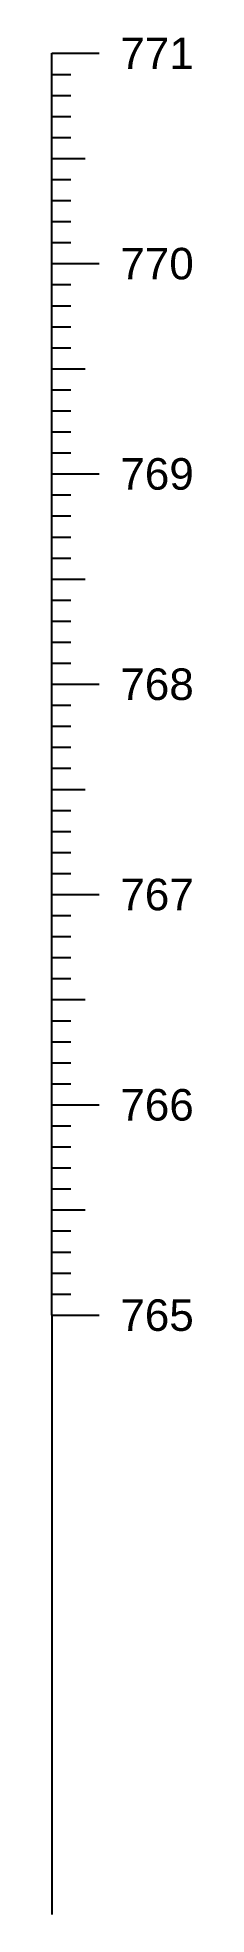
# Model space of a CAD drawing. Header units: millimetres. Extents: x 505 to 14020, y 627 to 6964.
# Drawn here: x 10793.9 to 10800.6, y 5730.9 to 5820.2 of the extents above; entities that cross this region are included whole.
import ezdxf
from ezdxf.enums import TextEntityAlignment as Align

# ---------------------------------------------------------------- set-up
doc = ezdxf.new("R2010")
doc.units = ezdxf.units.MM
doc.layers.add('CS_Drawing', color=7, linetype='Continuous')
doc.styles.get("Standard").update_dxf_attribs({"font": 'arial.ttf'})

msp = doc.modelspace()

# ---------------------------------------------------------------- texts
at = {"layer": 'CS_Drawing'}
for s, p in [('771', (10797.161, 5819.421)), ('770', (10797.161, 5809.421)), ('769', (10797.161, 5799.421)), ('768', (10797.161, 5789.421)), ('767', (10797.161, 5779.421)), ('766', (10797.161, 5769.421)), ('765', (10797.161, 5759.421)), ('765', (10797.161, 5759.421))]:
    msp.add_text(s, height=1.5, dxfattribs=at).set_placement(p, align=Align.MIDDLE_LEFT)

# ---------------------------------------------------------------- linework, layer by layer
at = {"layer": 'CS_Drawing'}
for p, q in [((10793.911, 5819.421), (10796.161, 5819.421)), ((10793.911, 5819.421), (10795.486, 5819.421)), ((10793.911, 5819.421), (10794.811, 5819.421)), ((10793.911, 5759.421), (10793.911, 5819.421)), ((10793.911, 5818.421), (10794.811, 5818.421)), ((10793.911, 5817.421), (10794.811, 5817.421)), ((10793.911, 5816.421), (10794.811, 5816.421)), ((10793.911, 5815.421), (10794.811, 5815.421)), ((10793.911, 5814.421), (10795.486, 5814.421)), ((10793.911, 5814.421), (10794.811, 5814.421)), ((10793.911, 5813.421), (10794.811, 5813.421)), ((10793.911, 5812.421), (10794.811, 5812.421)), ((10793.911, 5811.421), (10794.811, 5811.421)), ((10793.911, 5810.421), (10794.811, 5810.421)), ((10793.911, 5809.421), (10796.161, 5809.421)), ((10793.911, 5809.421), (10795.486, 5809.421)), ((10793.911, 5809.421), (10794.811, 5809.421)), ((10793.911, 5808.421), (10794.811, 5808.421)), ((10793.911, 5807.421), (10794.811, 5807.421)), ((10793.911, 5806.421), (10794.811, 5806.421)), ((10793.911, 5805.421), (10794.811, 5805.421)), ((10793.911, 5804.421), (10795.486, 5804.421)), ((10793.911, 5804.421), (10794.811, 5804.421)), ((10793.911, 5803.421), (10794.811, 5803.421)), ((10793.911, 5802.421), (10794.811, 5802.421)), ((10793.911, 5801.421), (10794.811, 5801.421)), ((10793.911, 5800.421), (10794.811, 5800.421)), ((10793.911, 5799.421), (10796.161, 5799.421)), ((10793.911, 5799.421), (10795.486, 5799.421)), ((10793.911, 5799.421), (10794.811, 5799.421)), ((10793.911, 5798.421), (10794.811, 5798.421)), ((10793.911, 5797.421), (10794.811, 5797.421)), ((10793.911, 5796.421), (10794.811, 5796.421)), ((10793.911, 5795.421), (10794.811, 5795.421)), ((10793.911, 5794.421), (10795.486, 5794.421)), ((10793.911, 5794.421), (10794.811, 5794.421)), ((10793.911, 5793.421), (10794.811, 5793.421)), ((10793.911, 5792.421), (10794.811, 5792.421)), ((10793.911, 5791.421), (10794.811, 5791.421)), ((10793.911, 5790.421), (10794.811, 5790.421)), ((10793.911, 5789.421), (10796.161, 5789.421)), ((10793.911, 5789.421), (10795.486, 5789.421)), ((10793.911, 5789.421), (10794.811, 5789.421)), ((10793.911, 5788.421), (10794.811, 5788.421)), ((10793.911, 5787.421), (10794.811, 5787.421)), ((10793.911, 5786.421), (10794.811, 5786.421)), ((10793.911, 5785.421), (10794.811, 5785.421)), ((10793.911, 5784.421), (10795.486, 5784.421)), ((10793.911, 5784.421), (10794.811, 5784.421)), ((10793.911, 5783.421), (10794.811, 5783.421)), ((10793.911, 5782.421), (10794.811, 5782.421)), ((10793.911, 5781.421), (10794.811, 5781.421)), ((10793.911, 5780.421), (10794.811, 5780.421)), ((10793.911, 5779.421), (10796.161, 5779.421)), ((10793.911, 5779.421), (10795.486, 5779.421)), ((10793.911, 5779.421), (10794.811, 5779.421)), ((10793.911, 5778.421), (10794.811, 5778.421)), ((10793.911, 5777.421), (10794.811, 5777.421)), ((10793.911, 5776.421), (10794.811, 5776.421)), ((10793.911, 5775.421), (10794.811, 5775.421)), ((10793.911, 5774.421), (10795.486, 5774.421)), ((10793.911, 5774.421), (10794.811, 5774.421)), ((10793.911, 5773.421), (10794.811, 5773.421)), ((10793.911, 5772.421), (10794.811, 5772.421)), ((10793.911, 5771.421), (10794.811, 5771.421)), ((10793.911, 5770.421), (10794.811, 5770.421)), ((10793.911, 5769.421), (10796.161, 5769.421)), ((10793.911, 5769.421), (10795.486, 5769.421)), ((10793.911, 5769.421), (10794.811, 5769.421)), ((10793.911, 5768.421), (10794.811, 5768.421)), ((10793.911, 5767.421), (10794.811, 5767.421)), ((10793.911, 5766.421), (10794.811, 5766.421)), ((10793.911, 5765.421), (10794.811, 5765.421)), ((10793.911, 5764.421), (10795.486, 5764.421)), ((10793.911, 5764.421), (10794.811, 5764.421)), ((10793.911, 5763.421), (10794.811, 5763.421)), ((10793.911, 5762.421), (10794.811, 5762.421)), ((10793.911, 5761.421), (10794.811, 5761.421)), ((10793.911, 5760.421), (10794.811, 5760.421)), ((10793.911, 5759.421), (10796.161, 5759.421)), ((10793.911, 5759.421), (10795.486, 5759.421)), ((10793.911, 5759.421), (10794.811, 5759.421)), ((10793.911, 5759.421), (10793.911, 5730.921))]:
    msp.add_line(p, q, dxfattribs=at)

msp.set_redraw_order([(e.dxf.handle, doc.entitydb.next_handle()) for e in msp.query("TEXT MTEXT ATTDEF DIMENSION ARC_DIMENSION")])  # texts and dimensions are drawn at this point

doc.saveas('drawing.dxf')
